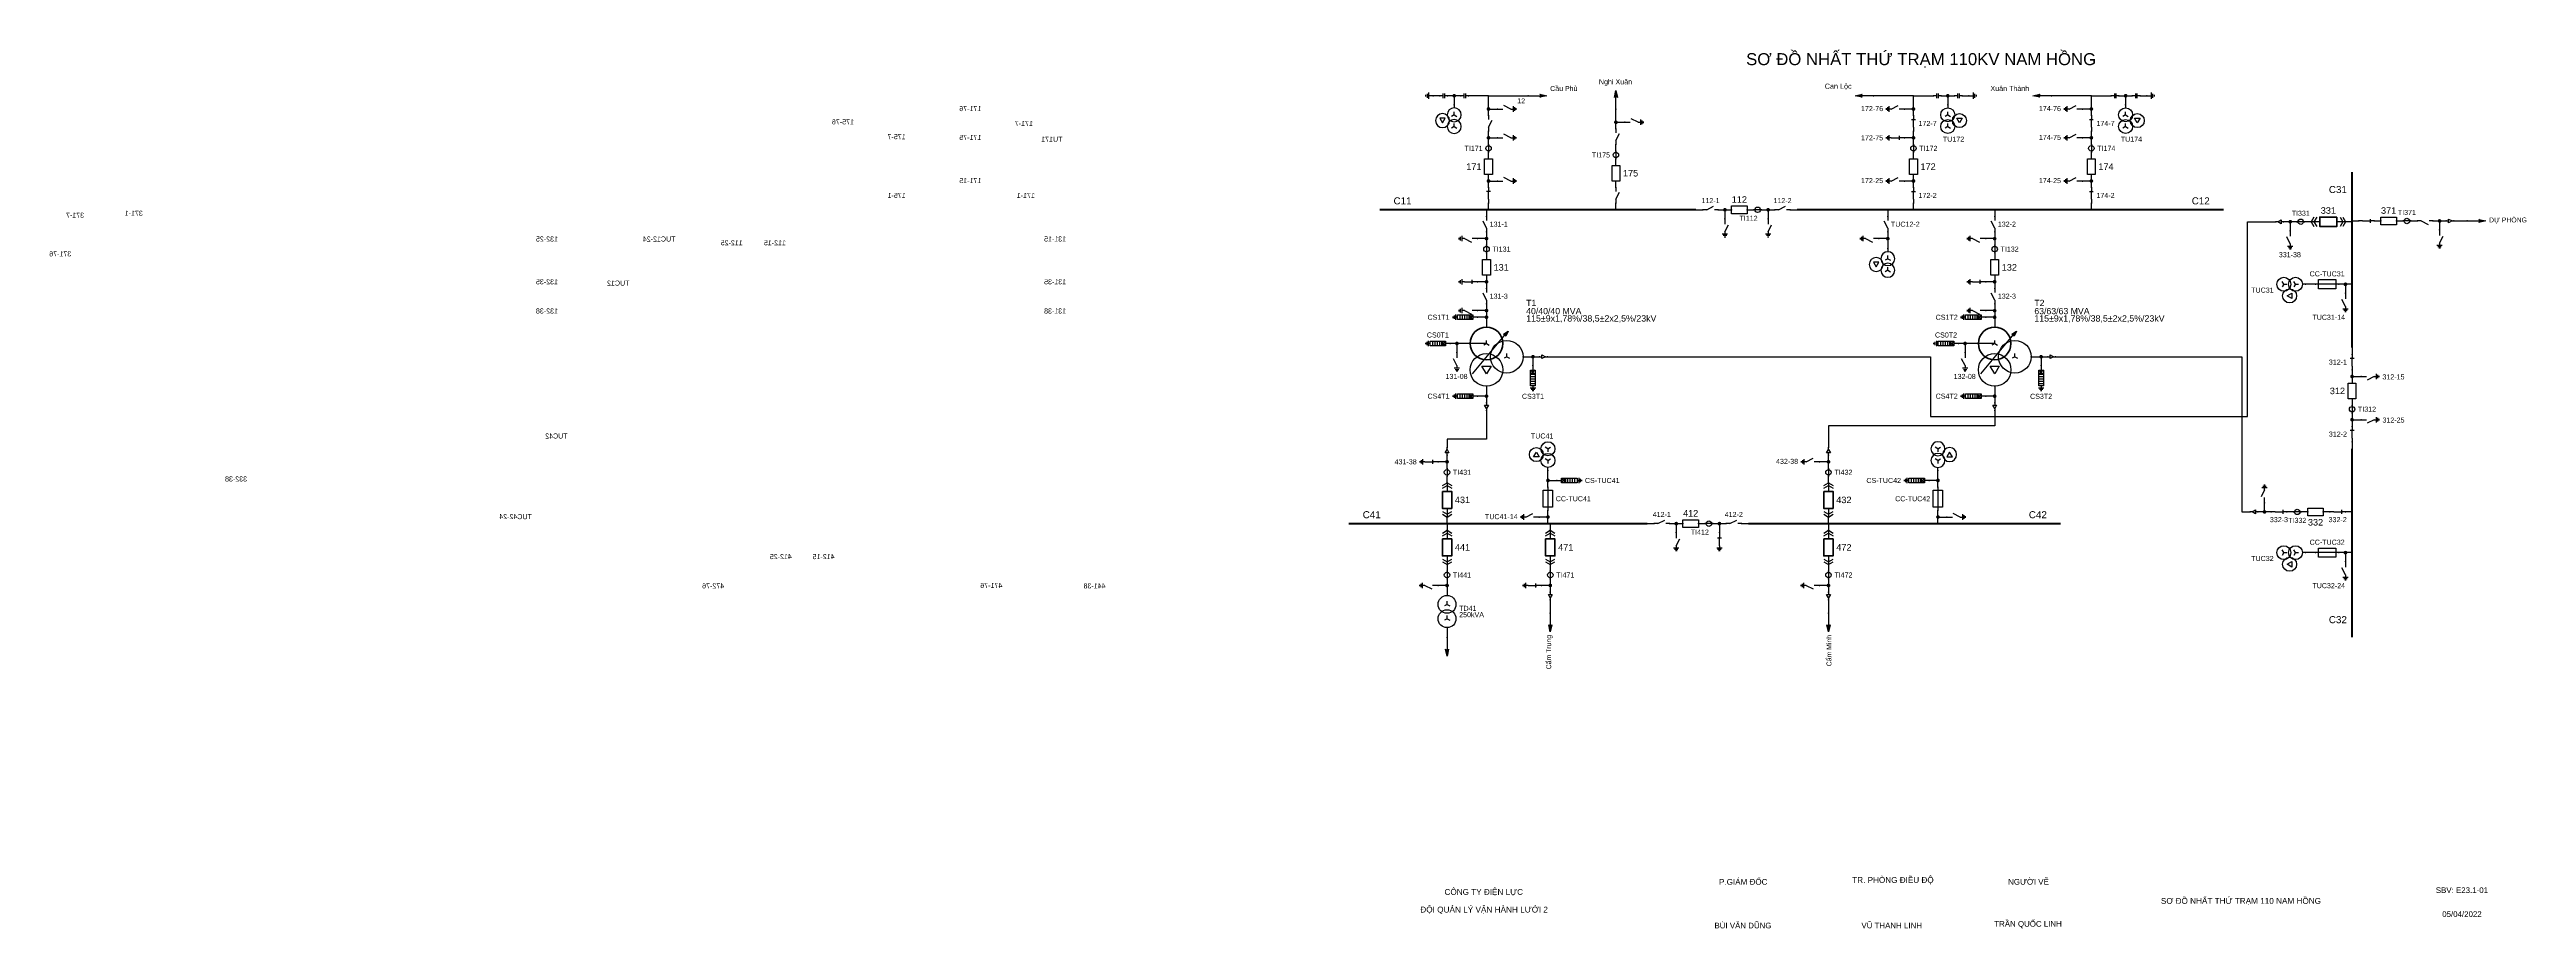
# Model space of a CAD drawing. Header units: millimetres. Extents: x -386 to 411, y 7 to 290.
import ezdxf

# ---------------------------------------------------------------- set-up
doc = ezdxf.new("R2010")
doc.units = ezdxf.units.MM
for name, color, linetype, lineweight in [('BUSBAR_110KV', 1, 'Continuous', 50), ('BUSBAR_22KV', 5, 'Continuous', 50), ('BUSBAR_35KV', 30, 'Continuous', 50), ('GROUND', 3, 'Continuous', 25), ('HV_110KV', 1, 'Continuous', 25), ('MV_22KV', 5, 'Continuous', 25), ('MV_35KV', 30, 'Continuous', 25), ('SLD_OTHER', 7, 'Continuous', 25)]:
    doc.layers.add(name, color=color, linetype=linetype, lineweight=lineweight)
doc.layers.add('SYM_PORTS', color=8, linetype='Continuous', plot=False)
doc.layers.add('TEXT', color=7, linetype='Continuous')
doc.styles.add('SLD_TEXT', font='arial.ttf')

# ---------------------------------------------------------------- blocks, each defined once
blk = doc.blocks.new('SYM_DISCONNECTOR_CLOSED')
at = {"lineweight": 25}
for points in [[(-0.625, 1.25), (0.625, 1.25)], [(0, 2.5), (0, 1.25)], [(0, -1.25), (0, 1.5)], [(0, -1.25), (0, -2.5)]]:
    blk.add_lwpolyline(points, dxfattribs=at)
at = {"layer": 'SYM_PORTS'}
for p in [(0, 2.5), (0, -2.5)]:
    blk.add_point(p, dxfattribs=at)
blk.add_attdef('DEVICE_CODE', (1.625, -0.5), '', height=2)
blk = doc.blocks.new('SYM_EARTHING_SWITCH_OPEN')
at = {"lineweight": 25}
for points in [[(0, -1.25), (-1.125, 1)], [(0, 3), (0, 1.25)], [(-0.875, -2), (0.875, -2)], [(-0.5625, -2.4375), (0.5625, -2.4375)], [(-0.25, -2.875), (0.25, -2.875)], [(0, -1.25), (0, -2)]]:
    blk.add_lwpolyline(points, dxfattribs=at)
at = {"layer": 'SYM_PORTS'}
blk.add_point((0, 3), dxfattribs=at)
blk.add_attdef('DEVICE_CODE', (1.875, 0), '', height=2)
blk = doc.blocks.new('SYM_CIRCUIT_BREAKER')
at = {"lineweight": 25}
blk.add_lwpolyline([(-1.25, 2.5), (1.25, 2.5), (1.25, -2.5), (-1.25, -2.5)], close=True, dxfattribs=at)
at = {"layer": 'SYM_PORTS'}
for p in [(0, 2.5), (0, -2.5)]:
    blk.add_point(p, dxfattribs=at)
blk.add_attdef('DEVICE_CODE', (2.25, -0.5), '', height=2)
at = {"flags": 1}
blk.add_attdef('RATING', (2.25, -3.5), '', height=2, dxfattribs=at)
blk = doc.blocks.new('SYM_CURRENT_TRANSFORMER')
at = {"lineweight": 25}
blk.add_lwpolyline([(0, 1.25), (0, -1.25)], dxfattribs=at)
blk.add_circle((0, 0), 0.875, dxfattribs=at)
at = {"layer": 'SYM_PORTS'}
for p in [(0, 1.25), (0, -1.25)]:
    blk.add_point(p, dxfattribs=at)
blk.add_attdef('DEVICE_CODE', (1.875, -1.75), '', height=2)
at = {"flags": 1}
blk.add_attdef('RATIO', (1.875, -4.75), '', height=2, dxfattribs=at)
blk = doc.blocks.new('SYM_DISCONNECTOR_OPEN')
at = {"lineweight": 25}
for points in [[(0, -1.25), (-1.125, 1)], [(0, 2.5), (0, 1.25)], [(0, -1.25), (0, -2.5)]]:
    blk.add_lwpolyline(points, dxfattribs=at)
at = {"layer": 'SYM_PORTS'}
for p in [(0, 2.5), (0, -2.5)]:
    blk.add_point(p, dxfattribs=at)
blk.add_attdef('DEVICE_CODE', (1, -0.5), '', height=2)
blk = doc.blocks.new('SYM_COUPLING_CAPACITOR')
at = {"lineweight": 25}
for points in [[(-0.75, 0.25), (0.75, 0.25)], [(0, 1.25), (0, 0.25)], [(-0.75, -0.25), (0.75, -0.25)], [(0, -0.25), (0, -1.25)]]:
    blk.add_lwpolyline(points, dxfattribs=at)
at = {"layer": 'SYM_PORTS'}
for p in [(0, 1.25), (0, -1.25)]:
    blk.add_point(p, dxfattribs=at)
blk.add_attdef('DEVICE_CODE', (1.75, -1.75), '', height=2)
blk = doc.blocks.new('SYM_VOLTAGE_TRANSFORMER')
at = {"lineweight": 25}
for points in [[(0, 1.375), (-0.8625, 0.875)], [(0, 4.625), (0, 3.625)], [(0, 1.375), (0, 2.375)], [(0, 1.375), (0.8625, 0.875)], [(0, -2.375), (-0.8625, -2.875)], [(0, -2.375), (0, -1.375)], [(0, -2.375), (0.8625, -2.875)]]:
    blk.add_lwpolyline(points, dxfattribs=at)
blk.add_lwpolyline([(2.875, 0.25), (4.625, 0.25), (3.75, -1.25)], close=True, dxfattribs=at)
for centre in [(0, 1.375), (3.75, -0.5), (0, -2.375)]:
    blk.add_circle(centre, 2.25, dxfattribs=at)
at = {"layer": 'SYM_PORTS'}
blk.add_point((0, 4.625), dxfattribs=at)
blk.add_attdef('DEVICE_CODE', (7, 1.625), '', height=2)
at = {"flags": 1}
blk.add_attdef('RATIO', (7, -1.375), '', height=2, dxfattribs=at)
blk = doc.blocks.new('SYM_GROUND_SYMBOL')
at = {"lineweight": 25}
for points in [[(0, 1.25), (0, -0.25)], [(-1, -0.25), (1, -0.25)], [(-0.625, -0.75), (0.625, -0.75)], [(-0.25, -1.25), (0.25, -1.25)]]:
    blk.add_lwpolyline(points, dxfattribs=at)
at = {"layer": 'SYM_PORTS'}
blk.add_point((0, 1.25), dxfattribs=at)
blk = doc.blocks.new('SYM_LINE_FEEDER_ARROW')
blk.add_hatch(color=7).paths.add_polyline_path([(0, -3), (-0.5, -0.75), (0, -1.25), (0.5, -0.75)])
at = {"lineweight": 25}
blk.add_lwpolyline([(0, 3), (0, -1.25)], dxfattribs=at)
blk.add_lwpolyline([(0, -3), (-0.5, -0.75), (0, -1.25), (0.5, -0.75)], close=True, dxfattribs=at)
at = {"layer": 'SYM_PORTS'}
blk.add_point((0, 3), dxfattribs=at)
blk.add_attdef('LINE_NAME', (1.5, 0), '', height=2)
blk = doc.blocks.new('SYM_EARTHING_SWITCH_CLOSED')
at = {"lineweight": 25}
for points in [[(-0.625, 1.25), (0.625, 1.25)], [(0, 3), (0, 1.25)], [(0, -1.25), (0, 1.5)], [(-0.875, -2), (0.875, -2)], [(-0.5625, -2.4375), (0.5625, -2.4375)], [(-0.25, -2.875), (0.25, -2.875)], [(0, -1.25), (0, -2)]]:
    blk.add_lwpolyline(points, dxfattribs=at)
at = {"layer": 'SYM_PORTS'}
blk.add_point((0, 3), dxfattribs=at)
blk.add_attdef('DEVICE_CODE', (1.875, 0), '', height=2)
blk = doc.blocks.new('SYM_SURGE_ARRESTER')
at = {"lineweight": 25}
for points in [[(-0.75, 2.5), (0.75, 2.5), (0.75, 1.25), (-0.75, 1.25)], [(-0.75, 1.25), (0.75, 1.25), (0.75, -2.5), (-0.75, -2.5)]]:
    blk.add_lwpolyline(points, close=True, dxfattribs=at)
for points in [[(-0.75, 2.5), (0.75, 1.25)], [(0.75, 2.5), (-0.75, 1.25)], [(-0.75, 0.5), (0.75, 0.5)], [(0, 4), (0, 2.5)], [(-0.875, -3.125), (0.875, -3.125)], [(-0.75, -0.25), (0.75, -0.25)], [(-0.75, -1), (0.75, -1)], [(-0.75, -1.75), (0.75, -1.75)], [(-0.5625, -3.5625), (0.5625, -3.5625)], [(-0.25, -4), (0.25, -4)], [(0, -2.5), (0, -3.125)]]:
    blk.add_lwpolyline(points, dxfattribs=at)
at = {"layer": 'SYM_PORTS'}
blk.add_point((0, 4), dxfattribs=at)
blk.add_attdef('DEVICE_CODE', (1.875, 1), '', height=2)
blk = doc.blocks.new('SYM_TRANSFORMER_3W')
blk.add_hatch(color=7).paths.add_polyline_path([(3.75, 8.25), (3.0125, 6.575), (2.2375, 7.225)])
at = {"lineweight": 25}
for points in [[(3.75, 8.25), (3.0125, 6.575), (2.2375, 7.225)], [(-4.75, -3), (-1.75, -3), (-3.25, -5.5)]]:
    blk.add_lwpolyline(points, close=True, dxfattribs=at)
for points in [[(-3.25, 4.25), (-8.5, 4.25)], [(-7.75, -5.5), (3.0125, 7.35)], [(-3.25, 4.25), (-4.1125, 3.75)], [(-3.25, 4.25), (-3.25, 5.25)], [(-3.25, 4.25), (-2.3875, 3.75)], [(3.25, 0), (2.3875, -0.5)], [(3.25, 0), (3.25, 1)], [(3.25, 0), (4.1125, -0.5)]]:
    blk.add_lwpolyline(points, dxfattribs=at)
at = {"lineweight": 50}
blk.add_circle((-3.25, 4.25), 5.25, dxfattribs=at)
at = {"lineweight": 25}
for centre in [(-3.25, -4.25), (3.25, 0)]:
    blk.add_circle(centre, 5.25, dxfattribs=at)
at = {"layer": 'SYM_PORTS'}
for p in [(-3.25, 9.5), (-8.5, 4.25), (8.5, 0), (-3.25, -9.5)]:
    blk.add_point(p, dxfattribs=at)
blk.add_attdef('DEVICE_CODE', (9.5, 6.5), '', height=2)
at = {"flags": 1}
for tag, p in [('VOLTAGE_RATIO', (9.5, 0.5)), ('POWER', (9.5, 3.5))]:
    blk.add_attdef(tag, p, '', height=2, dxfattribs=at)
blk = doc.blocks.new('SYM_CABLE_TERMINATION')
at = {"lineweight": 25}
blk.add_lwpolyline([(-0.625, 0.5), (0.625, 0.5), (0, -0.625)], close=True, dxfattribs=at)
for points in [[(0, 1.25), (0, 0.5)], [(0, -0.625), (0, -1.25)]]:
    blk.add_lwpolyline(points, dxfattribs=at)
at = {"layer": 'SYM_PORTS'}
for p in [(0, 1.25), (0, -1.25)]:
    blk.add_point(p, dxfattribs=at)
blk = doc.blocks.new('SYM_DRAWOUT_BREAKER')
at = {"lineweight": 25}
for points in [[(-1.5, 4.625), (0, 5.5), (1.5, 4.625)], [(-1.5, 3.75), (0, 4.625), (1.5, 3.75)], [(0, 5.5), (0, 2.75)], [(-1.5, -3.75), (0, -4.625), (1.5, -3.75)], [(-1.5, -4.625), (0, -5.5), (1.5, -4.625)], [(0, -2.75), (0, -5.5)]]:
    blk.add_lwpolyline(points, dxfattribs=at)
at = {"lineweight": 35}
blk.add_lwpolyline([(-1.5, 2.75), (1.5, 2.75), (1.5, -2.75), (-1.5, -2.75)], close=True, dxfattribs=at)
at = {"layer": 'SYM_PORTS'}
for p in [(0, 5.5), (0, -5.5)]:
    blk.add_point(p, dxfattribs=at)
blk.add_attdef('DEVICE_CODE', (2.5, 2.5), '', height=2)
at = {"flags": 1}
blk.add_attdef('RATING', (2.5, -0.5), '', height=2, dxfattribs=at)
blk = doc.blocks.new('SYM_FUSE_DISCONNECTOR')
at = {"lineweight": 25}
blk.add_lwpolyline([(-1.5, 2.75), (1.5, 2.75), (1.5, -2.75), (-1.5, -2.75)], close=True, dxfattribs=at)
blk.add_lwpolyline([(0, 3.75), (0, -3.75)], dxfattribs=at)
at = {"layer": 'SYM_PORTS'}
for p in [(0, 3.75), (0, -3.75)]:
    blk.add_point(p, dxfattribs=at)
blk.add_attdef('DEVICE_CODE', (2.5, 0.75), '', height=2)
at = {"flags": 1}
blk.add_attdef('RATING', (2.5, -2.25), '', height=2, dxfattribs=at)
blk = doc.blocks.new('SYM_TRANSFORMER_2W')
at = {"lineweight": 25}
for points in [[(0, 2.3125), (-0.8625, 1.8125)], [(0, 2.3125), (0, 3.3125)], [(0, 2.3125), (0.8625, 1.8125)], [(0, -2.3125), (-0.8625, -2.8125)], [(0, -2.3125), (0, -1.3125)], [(0, -2.3125), (0.8625, -2.8125)]]:
    blk.add_lwpolyline(points, dxfattribs=at)
for centre in [(0, 2.3125), (0, -2.3125)]:
    blk.add_circle(centre, 2.875, dxfattribs=at)
at = {"layer": 'SYM_PORTS'}
for p in [(0, 5.1875), (0, -5.1875)]:
    blk.add_point(p, dxfattribs=at)
blk.add_attdef('DEVICE_CODE', (3.875, 2.1875), '', height=2)
at = {"flags": 1}
for tag, p in [('POWER', (3.875, -0.8125)), ('VOLTAGE_RATIO', (3.875, -3.8125))]:
    blk.add_attdef(tag, p, '', height=2, dxfattribs=at)

msp = doc.modelspace()

# ---------------------------------------------------------------- hatches: boundary and pattern name
at = {"layer": 'HV_110KV'}
h = msp.add_hatch(color=7, dxfattribs=at)
edge = h.paths.add_edge_path()
edge.add_arc((65.71, 275.2), 0.6, 0, 360)
h = msp.add_hatch(color=7, dxfattribs=at)
edge = h.paths.add_edge_path()
edge.add_arc((76.74, 270.94), 0.6, 0, 360)
h = msp.add_hatch(color=7, dxfattribs=at)
edge = h.paths.add_edge_path()
edge.add_arc((213.52, 270.94), 0.6, 0, 360)
h = msp.add_hatch(color=7, dxfattribs=at)
edge = h.paths.add_edge_path()
edge.add_arc((224.56, 275.2), 0.6, 0, 360)
h = msp.add_hatch(color=7, dxfattribs=at)
edge = h.paths.add_edge_path()
edge.add_arc((270.78, 270.94), 0.6, 0, 360)
h = msp.add_hatch(color=7, dxfattribs=at)
edge = h.paths.add_edge_path()
edge.add_arc((281.82, 275.2), 0.6, 0, 360)
h = msp.add_hatch(color=7, dxfattribs=at)
edge = h.paths.add_edge_path()
edge.add_arc((117.74, 266.67), 0.6, 0, 360)
h = msp.add_hatch(color=7, dxfattribs=at)
edge = h.paths.add_edge_path()
edge.add_arc((76.74, 261.67), 0.6, 0, 360)
h = msp.add_hatch(color=7, dxfattribs=at)
edge = h.paths.add_edge_path()
edge.add_arc((213.52, 261.67), 0.6, 0, 360)
h = msp.add_hatch(color=7, dxfattribs=at)
edge = h.paths.add_edge_path()
edge.add_arc((270.78, 261.67), 0.6, 0, 360)
h = msp.add_hatch(color=7, dxfattribs=at)
edge = h.paths.add_edge_path()
edge.add_arc((76.74, 247.77), 0.6, 0, 360)
h = msp.add_hatch(color=7, dxfattribs=at)
edge = h.paths.add_edge_path()
edge.add_arc((213.52, 247.77), 0.6, 0, 360)
h = msp.add_hatch(color=7, dxfattribs=at)
edge = h.paths.add_edge_path()
edge.add_arc((270.78, 247.77), 0.6, 0, 360)
h = msp.add_hatch(color=7, dxfattribs=at)
edge = h.paths.add_edge_path()
edge.add_arc((152.84, 238.5), 0.6, 0, 360)
h = msp.add_hatch(color=7, dxfattribs=at)
edge = h.paths.add_edge_path()
edge.add_arc((166.74, 238.5), 0.6, 0, 360)
h = msp.add_hatch(color=7, dxfattribs=at)
edge = h.paths.add_edge_path()
edge.add_arc((76.09, 229.23), 0.6, 0, 360)
h = msp.add_hatch(color=7, dxfattribs=at)
edge = h.paths.add_edge_path()
edge.add_arc((205.26, 229.23), 0.6, 0, 360)
h = msp.add_hatch(color=7, dxfattribs=at)
edge = h.paths.add_edge_path()
edge.add_arc((239.66, 229.23), 0.6, 0, 360)
h = msp.add_hatch(color=7, dxfattribs=at)
edge = h.paths.add_edge_path()
edge.add_arc((76.09, 215.33), 0.6, 0, 360)
h = msp.add_hatch(color=7, dxfattribs=at)
edge = h.paths.add_edge_path()
edge.add_arc((239.66, 215.33), 0.6, 0, 360)
h = msp.add_hatch(color=7, dxfattribs=at)
edge = h.paths.add_edge_path()
edge.add_arc((76.09, 206.06), 0.6, 0, 360)
h = msp.add_hatch(color=7, dxfattribs=at)
edge = h.paths.add_edge_path()
edge.add_arc((76.09, 203.93), 0.6, 0, 360)
h = msp.add_hatch(color=7, dxfattribs=at)
edge = h.paths.add_edge_path()
edge.add_arc((239.66, 206.06), 0.6, 0, 360)
h = msp.add_hatch(color=7, dxfattribs=at)
edge = h.paths.add_edge_path()
edge.add_arc((239.66, 203.93), 0.6, 0, 360)
h = msp.add_hatch(color=7, dxfattribs=at)
edge = h.paths.add_edge_path()
edge.add_arc((66.57, 195.47), 0.6, 0, 360)
h = msp.add_hatch(color=7, dxfattribs=at)
edge = h.paths.add_edge_path()
edge.add_arc((230.14, 195.47), 0.6, 0, 360)
at = {"layer": 'MV_22KV'}
h = msp.add_hatch(color=7, dxfattribs=at)
edge = h.paths.add_edge_path()
edge.add_arc((76.09, 178.52), 0.6, 0, 360)
h = msp.add_hatch(color=7, dxfattribs=at)
edge = h.paths.add_edge_path()
edge.add_arc((239.66, 178.52), 0.6, 0, 360)
h = msp.add_hatch(color=7, dxfattribs=at)
edge = h.paths.add_edge_path()
edge.add_arc((63.39, 157.4), 0.6, 0, 360)
h = msp.add_hatch(color=7, dxfattribs=at)
edge = h.paths.add_edge_path()
edge.add_arc((95.88, 151.4), 0.6, 0, 360)
h = msp.add_hatch(color=7, dxfattribs=at)
edge = h.paths.add_edge_path()
edge.add_arc((186.16, 157.4), 0.6, 0, 360)
h = msp.add_hatch(color=7, dxfattribs=at)
edge = h.paths.add_edge_path()
edge.add_arc((221.41, 151.4), 0.6, 0, 360)
h = msp.add_hatch(color=7, dxfattribs=at)
edge = h.paths.add_edge_path()
edge.add_arc((95.88, 139.63), 0.6, 0, 360)
h = msp.add_hatch(color=7, dxfattribs=at)
edge = h.paths.add_edge_path()
edge.add_arc((137.16, 137.5), 0.6, 0, 360)
h = msp.add_hatch(color=7, dxfattribs=at)
edge = h.paths.add_edge_path()
edge.add_arc((151.06, 137.5), 0.6, 0, 360)
h = msp.add_hatch(color=7, dxfattribs=at)
edge = h.paths.add_edge_path()
edge.add_arc((221.41, 139.63), 0.6, 0, 360)
h = msp.add_hatch(color=7, dxfattribs=at)
edge = h.paths.add_edge_path()
edge.add_arc((63.39, 117.6), 0.6, 0, 360)
h = msp.add_hatch(color=7, dxfattribs=at)
edge = h.paths.add_edge_path()
edge.add_arc((96.62, 117.6), 0.6, 0, 360)
h = msp.add_hatch(color=7, dxfattribs=at)
edge = h.paths.add_edge_path()
edge.add_arc((186.16, 117.6), 0.6, 0, 360)
at = {"layer": 'MV_35KV'}
h = msp.add_hatch(color=7, dxfattribs=at)
edge = h.paths.add_edge_path()
edge.add_arc((334.8, 234.66), 0.6, 0, 360)
h = msp.add_hatch(color=7, dxfattribs=at)
edge = h.paths.add_edge_path()
edge.add_arc((382.87, 234.91), 0.6, 0, 360)
h = msp.add_hatch(color=7, dxfattribs=at)
edge = h.paths.add_edge_path()
edge.add_arc((352.57, 214.53), 0.6, 0, 360)
h = msp.add_hatch(color=7, dxfattribs=at)
edge = h.paths.add_edge_path()
edge.add_arc((91.04, 191.22), 0.6, 0, 360)
h = msp.add_hatch(color=7, dxfattribs=at)
edge = h.paths.add_edge_path()
edge.add_arc((254.61, 191.22), 0.6, 0, 360)
h = msp.add_hatch(color=7, dxfattribs=at)
edge = h.paths.add_edge_path()
edge.add_arc((354.7, 184.84), 0.6, 0, 360)
h = msp.add_hatch(color=7, dxfattribs=at)
edge = h.paths.add_edge_path()
edge.add_arc((354.7, 170.94), 0.6, 0, 360)
h = msp.add_hatch(color=7, dxfattribs=at)
edge = h.paths.add_edge_path()
edge.add_arc((326.53, 141.27), 0.6, 0, 360)
h = msp.add_hatch(color=7, dxfattribs=at)
edge = h.paths.add_edge_path()
edge.add_arc((352.57, 128.16), 0.6, 0, 360)

# ---------------------------------------------------------------- linework, layer by layer
at = {"layer": 'BUSBAR_110KV', "const_width": 0.658}
for points in [[(41.68, 238.5), (143.57, 238.5)], [(176.01, 238.5), (313.37, 238.5)]]:
    msp.add_lwpolyline(points, dxfattribs=at)
at = {"layer": 'BUSBAR_22KV', "const_width": 0.658}
for points in [[(31.76, 137.5), (127.89, 137.5)], [(160.33, 137.5), (260.94, 137.5)]]:
    msp.add_lwpolyline(points, dxfattribs=at)
at = {"layer": 'BUSBAR_35KV', "const_width": 0.658}
for points in [[(354.7, 250.64), (354.7, 194.11)], [(354.7, 161.67), (354.7, 100.91)]]:
    msp.add_lwpolyline(points, dxfattribs=at)
at = {"layer": 'GROUND'}
for points in [[(61.07, 275.2), (58.94, 275.2)], [(229.19, 275.2), (231.32, 275.2)], [(286.45, 275.2), (288.59, 275.2)]]:
    msp.add_lwpolyline(points, dxfattribs=at)
at = {"layer": 'HV_110KV'}
for points in [[(65.71, 275.2), (63.57, 275.2)], [(67.84, 275.2), (65.71, 275.2)], [(65.71, 275.2), (65.71, 272.32)], [(76.74, 275.2), (70.34, 275.2)], [(76.74, 270.94), (76.74, 275.2)], [(76.74, 275.2), (89.55, 275.2)], [(213.52, 275.2), (200.71, 275.2)], [(213.52, 270.94), (213.52, 275.2)], [(213.52, 275.2), (219.92, 275.2)], [(222.42, 275.2), (224.56, 275.2)], [(224.56, 275.2), (224.56, 272.32)], [(224.56, 275.2), (226.69, 275.2)], [(270.78, 275.2), (257.98, 275.2)], [(270.78, 270.94), (270.78, 275.2)], [(270.78, 275.2), (277.18, 275.2)], [(279.68, 275.2), (281.82, 275.2)], [(281.82, 275.2), (281.82, 272.32)], [(281.82, 275.2), (283.95, 275.2)], [(76.74, 268.8), (76.74, 270.94)], [(76.74, 270.94), (79.62, 270.94)], [(76.74, 261.67), (76.74, 263.8)], [(117.74, 266.67), (117.74, 270.94)], [(117.74, 264.53), (117.74, 266.67)], [(117.74, 266.67), (120.62, 266.67)], [(213.52, 270.94), (210.64, 270.94)], [(213.52, 268.8), (213.52, 270.94)], [(213.52, 261.67), (213.52, 263.8)], [(270.78, 270.94), (267.9, 270.94)], [(270.78, 268.8), (270.78, 270.94)], [(270.78, 261.67), (270.78, 263.8)], [(76.74, 259.53), (76.74, 261.67)], [(76.74, 261.67), (79.62, 261.67)], [(76.74, 254.9), (76.74, 257.03)], [(117.74, 257.4), (117.74, 259.53)], [(213.52, 261.67), (210.64, 261.67)], [(213.52, 259.53), (213.52, 261.67)], [(213.52, 254.9), (213.52, 257.03)], [(270.78, 261.67), (267.9, 261.67)], [(270.78, 259.53), (270.78, 261.67)], [(270.78, 254.9), (270.78, 257.03)], [(76.74, 247.77), (76.74, 249.9)], [(76.74, 245.63), (76.74, 247.77)], [(76.74, 247.77), (79.62, 247.77)], [(117.74, 252.77), (117.74, 254.9)], [(117.74, 245.63), (117.74, 247.77)], [(213.52, 247.77), (210.64, 247.77)], [(213.52, 247.77), (213.52, 249.9)], [(213.52, 245.63), (213.52, 247.77)], [(270.78, 247.77), (267.9, 247.77)], [(270.78, 247.77), (270.78, 249.9)], [(270.78, 245.63), (270.78, 247.77)], [(76.74, 238.5), (76.74, 240.63)], [(117.74, 238.5), (117.74, 240.63)], [(213.52, 238.5), (213.52, 240.63)], [(270.78, 238.5), (270.78, 240.63)], [(76.09, 238.5), (76.09, 236.36)], [(76.09, 231.36), (76.09, 229.23)], [(143.57, 238.5), (145.71, 238.5)], [(150.71, 238.5), (152.84, 238.5)], [(152.84, 238.5), (152.84, 235.62)], [(152.84, 238.5), (154.98, 238.5)], [(159.98, 238.5), (162.11, 238.5)], [(164.61, 238.5), (166.74, 238.5)], [(166.74, 238.5), (166.74, 235.62)], [(166.74, 238.5), (168.88, 238.5)], [(173.88, 238.5), (176.01, 238.5)], [(205.26, 238.5), (205.26, 236.36)], [(205.26, 231.36), (205.26, 229.23)], [(239.66, 238.5), (239.66, 236.36)], [(239.66, 231.36), (239.66, 229.23)], [(76.09, 229.23), (73.21, 229.23)], [(76.09, 229.23), (76.09, 227.1)], [(76.09, 224.6), (76.09, 222.46)], [(205.26, 229.23), (202.38, 229.23)], [(205.26, 229.23), (205.26, 226.03)], [(239.66, 229.23), (236.78, 229.23)], [(239.66, 229.23), (239.66, 227.1)], [(239.66, 224.6), (239.66, 222.46)], [(76.09, 215.33), (73.21, 215.33)], [(76.09, 217.46), (76.09, 215.33)], [(76.09, 215.33), (76.09, 213.19)], [(239.66, 215.33), (236.78, 215.33)], [(239.66, 217.46), (239.66, 215.33)], [(239.66, 215.33), (239.66, 213.19)], [(76.09, 208.19), (76.09, 206.06)], [(239.66, 208.19), (239.66, 206.06)], [(76.09, 206.06), (73.21, 206.06)], [(76.09, 203.93), (73.21, 203.93)], [(76.09, 206.06), (76.09, 203.93)], [(76.09, 203.93), (76.09, 200.72)], [(239.66, 206.06), (236.78, 206.06)], [(239.66, 203.93), (236.78, 203.93)], [(239.66, 206.06), (239.66, 203.93)], [(239.66, 203.93), (239.66, 200.72)], [(66.57, 195.47), (64.44, 195.47)], [(70.84, 195.47), (66.57, 195.47)], [(66.57, 195.47), (66.57, 192.59)], [(230.14, 195.47), (228.01, 195.47)], [(234.41, 195.47), (230.14, 195.47)], [(230.14, 195.47), (230.14, 192.59)]]:
    msp.add_lwpolyline(points, dxfattribs=at)
at = {"layer": 'MV_22KV'}
for points in [[(76.09, 178.52), (73.21, 178.52)], [(76.09, 181.72), (76.09, 178.52)], [(76.09, 178.52), (76.09, 176.39)], [(239.66, 178.52), (236.78, 178.52)], [(239.66, 181.72), (239.66, 178.52)], [(239.66, 178.52), (239.66, 176.39)], [(76.09, 173.89), (76.09, 171.19), (76.09, 164.73), (63.39, 164.73), (63.39, 162.03)], [(239.66, 173.89), (239.66, 171.19), (239.66, 169.03), (186.16, 169.03), (186.16, 164.73), (186.16, 162.03)], [(63.39, 157.4), (63.39, 159.53)], [(186.16, 157.4), (186.16, 159.53)], [(63.39, 157.4), (60.51, 157.4)], [(63.39, 155.27), (63.39, 157.4)], [(63.39, 150.63), (63.39, 152.77)], [(95.88, 151.4), (95.88, 154.6)], [(186.16, 157.4), (183.28, 157.4)], [(186.16, 155.27), (186.16, 157.4)], [(186.16, 150.63), (186.16, 152.77)], [(221.41, 151.4), (221.41, 154.6)], [(95.88, 149.27), (95.88, 151.4)], [(95.88, 151.4), (98.76, 151.4)], [(221.41, 151.4), (218.53, 151.4)], [(221.41, 149.27), (221.41, 151.4)], [(63.39, 137.5), (63.39, 139.63)], [(63.39, 137.5), (63.39, 135.36)], [(95.88, 139.63), (93, 139.63)], [(95.88, 139.63), (95.88, 141.77)], [(95.88, 137.5), (95.88, 139.63)], [(96.62, 137.5), (96.62, 135.36)], [(127.89, 137.5), (130.02, 137.5)], [(135.02, 137.5), (137.16, 137.5)], [(137.16, 137.5), (137.16, 134.62)], [(137.16, 137.5), (139.29, 137.5)], [(144.29, 137.5), (146.43, 137.5)], [(148.93, 137.5), (151.06, 137.5)], [(151.06, 137.5), (151.06, 134.62)], [(151.06, 137.5), (153.19, 137.5)], [(158.19, 137.5), (160.33, 137.5)], [(186.16, 137.5), (186.16, 139.63)], [(186.16, 137.5), (186.16, 135.36)], [(221.41, 139.63), (221.41, 141.77)], [(221.41, 137.5), (221.41, 139.63)], [(221.41, 139.63), (224.29, 139.63)], [(63.39, 124.36), (63.39, 122.23)], [(63.39, 119.73), (63.39, 117.6)], [(96.62, 124.36), (96.62, 122.23)], [(96.62, 119.73), (96.62, 117.6)], [(186.16, 124.36), (186.16, 122.23)], [(186.16, 119.73), (186.16, 117.6)], [(63.39, 117.6), (60.51, 117.6)], [(63.39, 117.6), (63.39, 114.39)], [(96.62, 117.6), (93.74, 117.6)], [(96.62, 117.6), (96.62, 115.46)], [(96.62, 112.96), (96.62, 108.69)], [(186.16, 117.6), (183.28, 117.6)], [(186.16, 117.6), (186.16, 115.46)], [(186.16, 112.96), (186.16, 108.69)]]:
    msp.add_lwpolyline(points, dxfattribs=at)
at = {"layer": 'MV_35KV'}
for points in [[(95.68, 191.22), (98.38, 191.22), (219, 191.22), (219, 172.03), (321, 172.03), (321, 234.66), (327.47, 234.66), (330.17, 234.66)], [(334.8, 234.66), (332.67, 234.66)], [(336.93, 234.66), (334.8, 234.66)], [(334.8, 234.66), (334.8, 231.78)], [(341.57, 234.66), (339.43, 234.66)], [(354.7, 234.66), (352.57, 234.66)], [(354.7, 234.91), (356.84, 234.91)], [(361.84, 234.91), (363.97, 234.91)], [(368.97, 234.91), (371.1, 234.91)], [(373.6, 234.91), (375.74, 234.91)], [(380.74, 234.91), (382.87, 234.91)], [(382.87, 234.91), (382.87, 232.03)], [(382.87, 234.91), (385.01, 234.91)], [(387.51, 234.91), (391.77, 234.91)], [(342.93, 214.53), (339.73, 214.53)], [(352.57, 214.53), (350.43, 214.53)], [(354.7, 214.53), (352.57, 214.53)], [(352.57, 214.53), (352.57, 211.65)], [(354.7, 194.11), (354.7, 191.98)], [(87.84, 191.22), (91.04, 191.22)], [(91.04, 191.22), (91.04, 188.34)], [(91.04, 191.22), (93.18, 191.22)], [(251.41, 191.22), (254.61, 191.22)], [(254.61, 191.22), (254.61, 188.34)], [(254.61, 191.22), (256.74, 191.22)], [(259.24, 191.22), (261.94, 191.22), (319.2, 191.22), (319.2, 141.27), (321.9, 141.27)], [(354.7, 186.98), (354.7, 184.84)], [(354.7, 184.84), (357.58, 184.84)], [(354.7, 184.84), (354.7, 182.71)], [(354.7, 177.71), (354.7, 175.57)], [(354.7, 173.07), (354.7, 170.94)], [(354.7, 170.94), (357.58, 170.94)], [(354.7, 170.94), (354.7, 168.8)], [(354.7, 163.8), (354.7, 161.67)], [(326.53, 141.27), (326.53, 144.15)], [(326.53, 141.27), (324.4, 141.27)], [(328.67, 141.27), (326.53, 141.27)], [(335.8, 141.27), (333.67, 141.27)], [(340.43, 141.27), (338.3, 141.27)], [(347.57, 141.27), (345.43, 141.27)], [(354.7, 141.27), (352.57, 141.27)], [(342.93, 128.16), (339.73, 128.16)], [(352.57, 128.16), (350.43, 128.16)], [(354.7, 128.16), (352.57, 128.16)], [(352.57, 128.16), (352.57, 125.28)]]:
    msp.add_lwpolyline(points, dxfattribs=at)
at = {"layer": 'SLD_OTHER'}
msp.add_lwpolyline([(63.39, 104.02), (63.39, 100.82)], dxfattribs=at)

# ---------------------------------------------------------------- block references
at = {"layer": 'GROUND'}
for name, p, rotation in [('SYM_GROUND_SYMBOL', (57.69, 275.2), 270), ('SYM_COUPLING_CAPACITOR', (227.94, 275.2), 270), ('SYM_GROUND_SYMBOL', (232.57, 275.2), 90), ('SYM_COUPLING_CAPACITOR', (285.2, 275.2), 270), ('SYM_GROUND_SYMBOL', (289.84, 275.2), 90)]:
    msp.add_blockref(name, p, dxfattribs=dict(at, rotation=rotation))
at = {"layer": 'HV_110KV'}
ref = msp.add_blockref('SYM_EARTHING_SWITCH_OPEN', (82.62, 270.94), dxfattribs=dict(at, xscale=-1, rotation=90))
ref.add_attrib('DEVICE_CODE', '171-76', (86.52, 270.26), dxfattribs={"layer": 'TEXT', "extrusion": (0, 0, -1), "height": 1.632, "style": 'SLD_TEXT'})
ref = msp.add_blockref('SYM_VOLTAGE_TRANSFORMER', (65.71, 267.7), dxfattribs=dict(at, xscale=-1))
ref.add_attrib('DEVICE_CODE', 'TU171', (60.41, 260.42), dxfattribs={"layer": 'TEXT', "extrusion": (0, 0, -1), "height": 1.632, "style": 'SLD_TEXT'})
for name, p, rotation in [('SYM_COUPLING_CAPACITOR', (62.32, 275.2), 270), ('SYM_COUPLING_CAPACITOR', (69.09, 275.2), 270), ('SYM_LINE_FEEDER_ARROW', (92.55, 275.2), 90), ('SYM_LINE_FEEDER_ARROW', (117.74, 273.94), 180), ('SYM_LINE_FEEDER_ARROW', (197.71, 275.2), 270), ('SYM_COUPLING_CAPACITOR', (221.17, 275.2), 270), ('SYM_LINE_FEEDER_ARROW', (254.98, 275.2), 270), ('SYM_COUPLING_CAPACITOR', (278.43, 275.2), 270)]:
    msp.add_blockref(name, p, dxfattribs=dict(at, rotation=rotation))
ref = msp.add_blockref('SYM_EARTHING_SWITCH_OPEN', (207.64, 270.94), dxfattribs=dict(at, rotation=270))
ref.add_attrib('DEVICE_CODE', '172-76', (196.65, 270.26), dxfattribs={"layer": 'TEXT', "height": 1.632, "style": 'SLD_TEXT'})
ref = msp.add_blockref('SYM_VOLTAGE_TRANSFORMER', (224.56, 267.7), dxfattribs=at)
ref.add_attrib('DEVICE_CODE', 'TU172', (223.01, 260.42), dxfattribs={"layer": 'TEXT', "height": 1.632, "style": 'SLD_TEXT'})
ref = msp.add_blockref('SYM_EARTHING_SWITCH_OPEN', (264.9, 270.94), dxfattribs=dict(at, rotation=270))
ref.add_attrib('DEVICE_CODE', '174-76', (253.91, 270.26), dxfattribs={"layer": 'TEXT', "height": 1.632, "style": 'SLD_TEXT'})
ref = msp.add_blockref('SYM_VOLTAGE_TRANSFORMER', (281.82, 267.7), dxfattribs=at)
ref.add_attrib('DEVICE_CODE', 'TU174', (280.27, 260.42), dxfattribs={"layer": 'TEXT', "height": 1.632, "style": 'SLD_TEXT'})
ref = msp.add_blockref('SYM_EARTHING_SWITCH_OPEN', (123.62, 266.67), dxfattribs=dict(at, xscale=-1, rotation=90))
ref.add_attrib('DEVICE_CODE', '175-76', (127.51, 265.99), dxfattribs={"layer": 'TEXT', "extrusion": (0, 0, -1), "height": 1.632, "style": 'SLD_TEXT'})
ref = msp.add_blockref('SYM_DISCONNECTOR_OPEN', (117.74, 262.03), dxfattribs=dict(at, xscale=-1))
ref.add_attrib('DEVICE_CODE', '175-7', (110.89, 261.23), dxfattribs={"layer": 'TEXT', "extrusion": (0, 0, -1), "height": 1.632, "style": 'SLD_TEXT'})
ref = msp.add_blockref('SYM_DISCONNECTOR_OPEN', (76.74, 266.3), dxfattribs=dict(at, xscale=-1))
ref.add_attrib('DEVICE_CODE', '171-7', (69.9, 265.48), dxfattribs={"layer": 'TEXT', "extrusion": (0, 0, -1), "height": 1.632, "style": 'SLD_TEXT'})
ref = msp.add_blockref('SYM_DISCONNECTOR_CLOSED', (213.52, 266.3), dxfattribs=at)
ref.add_attrib('DEVICE_CODE', '172-7', (215.16, 265.48), dxfattribs={"layer": 'TEXT', "height": 1.632, "style": 'SLD_TEXT'})
ref = msp.add_blockref('SYM_DISCONNECTOR_CLOSED', (270.78, 266.3), dxfattribs=at)
ref.add_attrib('DEVICE_CODE', '174-7', (272.43, 265.48), dxfattribs={"layer": 'TEXT', "height": 1.632, "style": 'SLD_TEXT'})
ref = msp.add_blockref('SYM_EARTHING_SWITCH_OPEN', (82.62, 261.67), dxfattribs=dict(at, xscale=-1, rotation=90))
ref.add_attrib('DEVICE_CODE', '171-75', (86.52, 260.99), dxfattribs={"layer": 'TEXT', "extrusion": (0, 0, -1), "height": 1.632, "style": 'SLD_TEXT'})
ref = msp.add_blockref('SYM_CURRENT_TRANSFORMER', (76.74, 258.28), dxfattribs=at)
ref.add_attrib('DEVICE_CODE', 'TI171', (69.02, 257.46), dxfattribs={"layer": 'TEXT', "height": 1.632, "style": 'SLD_TEXT'})
ref = msp.add_blockref('SYM_CURRENT_TRANSFORMER', (117.74, 256.15), dxfattribs=at)
ref.add_attrib('DEVICE_CODE', 'TI175', (110.02, 255.34), dxfattribs={"layer": 'TEXT', "height": 1.632, "style": 'SLD_TEXT'})
ref = msp.add_blockref('SYM_EARTHING_SWITCH_CLOSED', (207.64, 261.67), dxfattribs=dict(at, rotation=270))
ref.add_attrib('DEVICE_CODE', '172-75', (196.65, 260.86), dxfattribs={"layer": 'TEXT', "height": 1.632, "style": 'SLD_TEXT'})
ref = msp.add_blockref('SYM_CURRENT_TRANSFORMER', (213.52, 258.28), dxfattribs=at)
ref.add_attrib('DEVICE_CODE', 'TI172', (215.41, 257.46), dxfattribs={"layer": 'TEXT', "height": 1.632, "style": 'SLD_TEXT'})
ref = msp.add_blockref('SYM_EARTHING_SWITCH_OPEN', (264.9, 261.67), dxfattribs=dict(at, rotation=270))
ref.add_attrib('DEVICE_CODE', '174-75', (253.91, 260.99), dxfattribs={"layer": 'TEXT', "height": 1.632, "style": 'SLD_TEXT'})
ref = msp.add_blockref('SYM_CURRENT_TRANSFORMER', (270.78, 258.28), dxfattribs=at)
ref.add_attrib('DEVICE_CODE', 'TI174', (272.68, 257.46), dxfattribs={"layer": 'TEXT', "height": 1.632, "style": 'SLD_TEXT'})
ref = msp.add_blockref('SYM_EARTHING_SWITCH_OPEN', (82.62, 247.77), dxfattribs=dict(at, xscale=-1, rotation=90))
ref.add_attrib('DEVICE_CODE', '171-15', (86.52, 247.09), dxfattribs={"layer": 'TEXT', "extrusion": (0, 0, -1), "height": 1.632, "style": 'SLD_TEXT'})
ref = msp.add_blockref('SYM_CIRCUIT_BREAKER', (76.74, 252.4), dxfattribs=at)
ref.add_attrib('DEVICE_CODE', '171', (69.58, 251.35), dxfattribs={"layer": 'TEXT', "height": 2.101, "style": 'SLD_TEXT'})
ref = msp.add_blockref('SYM_CIRCUIT_BREAKER', (117.74, 250.27), dxfattribs=at)
ref.add_attrib('DEVICE_CODE', '175', (120.01, 249.23), dxfattribs={"layer": 'TEXT', "height": 2.102, "style": 'SLD_TEXT'})
ref = msp.add_blockref('SYM_EARTHING_SWITCH_OPEN', (207.64, 247.77), dxfattribs=dict(at, rotation=270))
ref.add_attrib('DEVICE_CODE', '172-25', (196.65, 247.09), dxfattribs={"layer": 'TEXT', "height": 1.632, "style": 'SLD_TEXT'})
ref = msp.add_blockref('SYM_CIRCUIT_BREAKER', (213.52, 252.4), dxfattribs=at)
ref.add_attrib('DEVICE_CODE', '172', (215.79, 251.35), dxfattribs={"layer": 'TEXT', "height": 2.101, "style": 'SLD_TEXT'})
ref = msp.add_blockref('SYM_EARTHING_SWITCH_OPEN', (264.9, 247.77), dxfattribs=dict(at, rotation=270))
ref.add_attrib('DEVICE_CODE', '174-25', (253.91, 247.09), dxfattribs={"layer": 'TEXT', "height": 1.632, "style": 'SLD_TEXT'})
ref = msp.add_blockref('SYM_CIRCUIT_BREAKER', (270.78, 252.4), dxfattribs=at)
ref.add_attrib('DEVICE_CODE', '174', (273.05, 251.35), dxfattribs={"layer": 'TEXT', "height": 2.101, "style": 'SLD_TEXT'})
ref = msp.add_blockref('SYM_DISCONNECTOR_OPEN', (117.74, 243.13), dxfattribs=dict(at, xscale=-1))
ref.add_attrib('DEVICE_CODE', '175-1', (110.89, 242.33), dxfattribs={"layer": 'TEXT', "extrusion": (0, 0, -1), "height": 1.632, "style": 'SLD_TEXT'})
ref = msp.add_blockref('SYM_DISCONNECTOR_CLOSED', (76.74, 243.13), dxfattribs=dict(at, xscale=-1))
ref.add_attrib('DEVICE_CODE', '171-1', (69.27, 242.31), dxfattribs={"layer": 'TEXT', "extrusion": (0, 0, -1), "height": 1.632, "style": 'SLD_TEXT'})
ref = msp.add_blockref('SYM_DISCONNECTOR_OPEN', (148.21, 238.5), dxfattribs=dict(at, rotation=270))
ref.add_attrib('DEVICE_CODE', '112-1', (145.29, 240.64), dxfattribs={"layer": 'TEXT', "height": 1.632, "style": 'SLD_TEXT'})
ref = msp.add_blockref('SYM_CIRCUIT_BREAKER', (157.48, 238.5), dxfattribs=dict(at, rotation=270))
ref.add_attrib('DEVICE_CODE', '112', (155.03, 240.77), dxfattribs={"layer": 'TEXT', "height": 2.101, "style": 'SLD_TEXT'})
ref = msp.add_blockref('SYM_CURRENT_TRANSFORMER', (163.36, 238.5), dxfattribs=dict(at, rotation=270))
ref.add_attrib('DEVICE_CODE', 'TI112', (157.53, 234.96), dxfattribs={"layer": 'TEXT', "height": 1.632, "style": 'SLD_TEXT'})
ref = msp.add_blockref('SYM_DISCONNECTOR_OPEN', (171.38, 238.5), dxfattribs=dict(at, rotation=270))
ref.add_attrib('DEVICE_CODE', '112-2', (168.46, 240.64), dxfattribs={"layer": 'TEXT', "height": 1.632, "style": 'SLD_TEXT'})
ref = msp.add_blockref('SYM_DISCONNECTOR_CLOSED', (213.52, 243.13), dxfattribs=at)
ref.add_attrib('DEVICE_CODE', '172-2', (215.16, 242.31), dxfattribs={"layer": 'TEXT', "height": 1.632, "style": 'SLD_TEXT'})
ref = msp.add_blockref('SYM_DISCONNECTOR_CLOSED', (270.78, 243.13), dxfattribs=at)
ref.add_attrib('DEVICE_CODE', '174-2', (272.43, 242.31), dxfattribs={"layer": 'TEXT', "height": 1.632, "style": 'SLD_TEXT'})
ref = msp.add_blockref('SYM_EARTHING_SWITCH_OPEN', (166.74, 232.62), dxfattribs=dict(at, xscale=-1))
ref.add_attrib('DEVICE_CODE', '112-25', (163.32, 227.08), dxfattribs={"layer": 'TEXT', "extrusion": (0, 0, -1), "height": 1.632, "style": 'SLD_TEXT'})
ref = msp.add_blockref('SYM_EARTHING_SWITCH_OPEN', (152.84, 232.62), dxfattribs=dict(at, xscale=-1))
ref.add_attrib('DEVICE_CODE', '112-15', (149.42, 227.08), dxfattribs={"layer": 'TEXT', "extrusion": (0, 0, -1), "height": 1.632, "style": 'SLD_TEXT'})
ref = msp.add_blockref('SYM_DISCONNECTOR_OPEN', (76.09, 233.86), dxfattribs=at)
ref.add_attrib('DEVICE_CODE', '131-1', (77.11, 233.06), dxfattribs={"layer": 'TEXT', "height": 1.632, "style": 'SLD_TEXT'})
ref = msp.add_blockref('SYM_DISCONNECTOR_OPEN', (205.26, 233.86), dxfattribs=at)
ref.add_attrib('DEVICE_CODE', 'TUC12-2', (206.28, 233.05), dxfattribs={"layer": 'TEXT', "height": 1.632, "style": 'SLD_TEXT'})
ref = msp.add_blockref('SYM_DISCONNECTOR_OPEN', (239.66, 233.86), dxfattribs=at)
ref.add_attrib('DEVICE_CODE', '132-2', (240.68, 233.06), dxfattribs={"layer": 'TEXT', "height": 1.632, "style": 'SLD_TEXT'})
ref = msp.add_blockref('SYM_EARTHING_SWITCH_OPEN', (233.78, 229.23), dxfattribs=dict(at, xscale=-1, rotation=270))
ref.add_attrib('DEVICE_CODE', '132-25', (222.79, 228.3), dxfattribs={"layer": 'TEXT', "extrusion": (0, 0, -1), "height": 1.632, "style": 'SLD_TEXT'})
ref = msp.add_blockref('SYM_VOLTAGE_TRANSFORMER', (205.26, 221.4), dxfattribs=dict(at, xscale=-1))
ref.add_attrib('DEVICE_CODE', 'TUC12', (199.78, 214.1), dxfattribs={"layer": 'TEXT', "extrusion": (0, 0, -1), "height": 1.632, "style": 'SLD_TEXT'})
ref = msp.add_blockref('SYM_EARTHING_SWITCH_OPEN', (199.38, 229.23), dxfattribs=dict(at, xscale=-1, rotation=270))
ref.add_attrib('DEVICE_CODE', 'TUC12-24', (184.97, 228.29), dxfattribs={"layer": 'TEXT', "extrusion": (0, 0, -1), "height": 1.632, "style": 'SLD_TEXT'})
ref = msp.add_blockref('SYM_EARTHING_SWITCH_OPEN', (70.21, 229.23), dxfattribs=dict(at, xscale=-1, rotation=270))
ref.add_attrib('DEVICE_CODE', '131-15', (59.22, 228.3), dxfattribs={"layer": 'TEXT', "extrusion": (0, 0, -1), "height": 1.632, "style": 'SLD_TEXT'})
ref = msp.add_blockref('SYM_CURRENT_TRANSFORMER', (76.09, 225.85), dxfattribs=at)
ref.add_attrib('DEVICE_CODE', 'TI131', (77.99, 225.04), dxfattribs={"layer": 'TEXT', "height": 1.632, "style": 'SLD_TEXT'})
ref = msp.add_blockref('SYM_CURRENT_TRANSFORMER', (239.66, 225.85), dxfattribs=at)
ref.add_attrib('DEVICE_CODE', 'TI132', (241.55, 225.04), dxfattribs={"layer": 'TEXT', "height": 1.632, "style": 'SLD_TEXT'})
ref = msp.add_blockref('SYM_EARTHING_SWITCH_CLOSED', (233.78, 215.33), dxfattribs=dict(at, xscale=-1, rotation=270))
ref.add_attrib('DEVICE_CODE', '132-35', (222.79, 214.52), dxfattribs={"layer": 'TEXT', "extrusion": (0, 0, -1), "height": 1.632, "style": 'SLD_TEXT'})
ref = msp.add_blockref('SYM_EARTHING_SWITCH_CLOSED', (70.21, 215.33), dxfattribs=dict(at, xscale=-1, rotation=270))
ref.add_attrib('DEVICE_CODE', '131-35', (59.22, 214.52), dxfattribs={"layer": 'TEXT', "extrusion": (0, 0, -1), "height": 1.632, "style": 'SLD_TEXT'})
ref = msp.add_blockref('SYM_CIRCUIT_BREAKER', (76.09, 219.96), dxfattribs=at)
ref.add_attrib('DEVICE_CODE', '131', (78.36, 218.92), dxfattribs={"layer": 'TEXT', "height": 2.102, "style": 'SLD_TEXT'})
ref = msp.add_blockref('SYM_CIRCUIT_BREAKER', (239.66, 219.96), dxfattribs=at)
ref.add_attrib('DEVICE_CODE', '132', (241.93, 218.92), dxfattribs={"layer": 'TEXT', "height": 2.102, "style": 'SLD_TEXT'})
ref = msp.add_blockref('SYM_TRANSFORMER_3W', (79.34, 191.22), dxfattribs=at)
ref.add_attrib('DEVICE_CODE', 'T1', (88.86, 207.53), dxfattribs={"layer": 'TEXT', "height": 2, "style": 'SLD_TEXT'})
ref = msp.add_blockref('SYM_DISCONNECTOR_OPEN', (76.09, 210.69), dxfattribs=at)
ref.add_attrib('DEVICE_CODE', '131-3', (77.11, 209.89), dxfattribs={"layer": 'TEXT', "height": 1.632, "style": 'SLD_TEXT'})
ref = msp.add_blockref('SYM_TRANSFORMER_3W', (242.91, 191.22), dxfattribs=at)
ref.add_attrib('DEVICE_CODE', 'T2', (252.43, 207.53), dxfattribs={"layer": 'TEXT', "height": 2, "style": 'SLD_TEXT'})
ref = msp.add_blockref('SYM_DISCONNECTOR_OPEN', (239.66, 210.69), dxfattribs=at)
ref.add_attrib('DEVICE_CODE', '132-3', (240.68, 209.89), dxfattribs={"layer": 'TEXT', "height": 1.632, "style": 'SLD_TEXT'})
ref = msp.add_blockref('SYM_EARTHING_SWITCH_OPEN', (233.78, 206.06), dxfattribs=dict(at, xscale=-1, rotation=270))
ref.add_attrib('DEVICE_CODE', '132-38', (222.79, 205.13), dxfattribs={"layer": 'TEXT', "extrusion": (0, 0, -1), "height": 1.632, "style": 'SLD_TEXT'})
ref = msp.add_blockref('SYM_EARTHING_SWITCH_OPEN', (70.21, 206.06), dxfattribs=dict(at, xscale=-1, rotation=270))
ref.add_attrib('DEVICE_CODE', '131-38', (59.22, 205.13), dxfattribs={"layer": 'TEXT', "extrusion": (0, 0, -1), "height": 1.632, "style": 'SLD_TEXT'})
ref = msp.add_blockref('SYM_SURGE_ARRESTER', (69.21, 203.93), dxfattribs=dict(at, rotation=270))
ref.add_attrib('DEVICE_CODE', 'CS1T1', (57.1, 203.11), dxfattribs={"layer": 'TEXT', "height": 1.632, "style": 'SLD_TEXT'})
ref = msp.add_blockref('SYM_SURGE_ARRESTER', (232.78, 203.93), dxfattribs=dict(at, rotation=270))
ref.add_attrib('DEVICE_CODE', 'CS1T2', (220.67, 203.11), dxfattribs={"layer": 'TEXT', "height": 1.632, "style": 'SLD_TEXT'})
ref = msp.add_blockref('SYM_SURGE_ARRESTER', (60.44, 195.47), dxfattribs=dict(at, rotation=270))
ref.add_attrib('DEVICE_CODE', 'CS0T1', (56.89, 197.4), dxfattribs={"layer": 'TEXT', "height": 1.632, "style": 'SLD_TEXT'})
ref = msp.add_blockref('SYM_EARTHING_SWITCH_OPEN', (66.57, 189.59), dxfattribs=at)
ref.add_attrib('DEVICE_CODE', '131-08', (62.9, 184.06), dxfattribs={"layer": 'TEXT', "height": 1.632, "style": 'SLD_TEXT'})
ref = msp.add_blockref('SYM_SURGE_ARRESTER', (224.01, 195.47), dxfattribs=dict(at, rotation=270))
ref.add_attrib('DEVICE_CODE', 'CS0T2', (220.46, 197.4), dxfattribs={"layer": 'TEXT', "height": 1.632, "style": 'SLD_TEXT'})
ref = msp.add_blockref('SYM_EARTHING_SWITCH_OPEN', (230.14, 189.59), dxfattribs=at)
ref.add_attrib('DEVICE_CODE', '132-08', (226.47, 184.06), dxfattribs={"layer": 'TEXT', "height": 1.632, "style": 'SLD_TEXT'})
at = {"layer": 'MV_22KV'}
ref = msp.add_blockref('SYM_SURGE_ARRESTER', (69.21, 178.52), dxfattribs=dict(at, rotation=270))
ref.add_attrib('DEVICE_CODE', 'CS4T1', (57.1, 177.71), dxfattribs={"layer": 'TEXT', "height": 1.632, "style": 'SLD_TEXT'})
for name, p in [('SYM_CABLE_TERMINATION', (76.09, 175.14)), ('SYM_CABLE_TERMINATION', (239.66, 175.14)), ('SYM_CABLE_TERMINATION', (96.62, 114.21)), ('SYM_CABLE_TERMINATION', (186.16, 114.21)), ('SYM_LINE_FEEDER_ARROW', (96.62, 105.69)), ('SYM_LINE_FEEDER_ARROW', (186.16, 105.69))]:
    msp.add_blockref(name, p, dxfattribs=at)
ref = msp.add_blockref('SYM_SURGE_ARRESTER', (232.78, 178.52), dxfattribs=dict(at, rotation=270))
ref.add_attrib('DEVICE_CODE', 'CS4T2', (220.67, 177.71), dxfattribs={"layer": 'TEXT', "height": 1.632, "style": 'SLD_TEXT'})
ref = msp.add_blockref('SYM_VOLTAGE_TRANSFORMER', (221.41, 159.23), dxfattribs=dict(at, xscale=-1, rotation=180))
ref.add_attrib('DEVICE_CODE', 'TUC42', (219.68, 164.9), dxfattribs={"layer": 'TEXT', "extrusion": (0, 0, -1), "height": 1.632, "style": 'SLD_TEXT'})
at = {"layer": 'MV_22KV', "rotation": 180}
for p in [(63.39, 160.78), (186.16, 160.78)]:
    msp.add_blockref('SYM_CABLE_TERMINATION', p, dxfattribs=at)
at = {"layer": 'MV_22KV'}
ref = msp.add_blockref('SYM_VOLTAGE_TRANSFORMER', (95.88, 159.23), dxfattribs=dict(at, rotation=180))
ref.add_attrib('DEVICE_CODE', 'TUC41', (90.4, 164.9), dxfattribs={"layer": 'TEXT', "height": 1.632, "style": 'SLD_TEXT'})
ref = msp.add_blockref('SYM_EARTHING_SWITCH_CLOSED', (57.51, 157.4), dxfattribs=dict(at, rotation=270))
ref.add_attrib('DEVICE_CODE', '431-38', (46.52, 156.59), dxfattribs={"layer": 'TEXT', "height": 1.632, "style": 'SLD_TEXT'})
ref = msp.add_blockref('SYM_CURRENT_TRANSFORMER', (63.39, 154.02), dxfattribs=at)
ref.add_attrib('DEVICE_CODE', 'TI431', (65.29, 153.21), dxfattribs={"layer": 'TEXT', "height": 1.632, "style": 'SLD_TEXT'})
ref = msp.add_blockref('SYM_SURGE_ARRESTER', (102.76, 151.4), dxfattribs=dict(at, rotation=90))
ref.add_attrib('DEVICE_CODE', 'CS-TUC41', (107.78, 150.58), dxfattribs={"layer": 'TEXT', "height": 1.632, "style": 'SLD_TEXT'})
ref = msp.add_blockref('SYM_EARTHING_SWITCH_OPEN', (180.28, 157.4), dxfattribs=dict(at, rotation=270))
ref.add_attrib('DEVICE_CODE', '432-38', (169.29, 156.72), dxfattribs={"layer": 'TEXT', "height": 1.632, "style": 'SLD_TEXT'})
ref = msp.add_blockref('SYM_CURRENT_TRANSFORMER', (186.16, 154.02), dxfattribs=at)
ref.add_attrib('DEVICE_CODE', 'TI432', (188.06, 153.21), dxfattribs={"layer": 'TEXT', "height": 1.632, "style": 'SLD_TEXT'})
ref = msp.add_blockref('SYM_SURGE_ARRESTER', (214.53, 151.4), dxfattribs=dict(at, rotation=270))
ref.add_attrib('DEVICE_CODE', 'CS-TUC42', (198.37, 150.58), dxfattribs={"layer": 'TEXT', "height": 1.632, "style": 'SLD_TEXT'})
ref = msp.add_blockref('SYM_DRAWOUT_BREAKER', (63.39, 145.13), dxfattribs=at)
ref.add_attrib('DEVICE_CODE', '431', (65.91, 144.1), dxfattribs={"layer": 'TEXT', "height": 2.102, "style": 'SLD_TEXT'})
ref = msp.add_blockref('SYM_FUSE_DISCONNECTOR', (95.88, 145.52), dxfattribs=at)
ref.add_attrib('DEVICE_CODE', 'CC-TUC41', (98.4, 144.7), dxfattribs={"layer": 'TEXT', "height": 1.632, "style": 'SLD_TEXT'})
ref = msp.add_blockref('SYM_DRAWOUT_BREAKER', (186.16, 145.13), dxfattribs=at)
ref.add_attrib('DEVICE_CODE', '432', (188.68, 144.1), dxfattribs={"layer": 'TEXT', "height": 2.102, "style": 'SLD_TEXT'})
ref = msp.add_blockref('SYM_FUSE_DISCONNECTOR', (221.41, 145.52), dxfattribs=at)
ref.add_attrib('DEVICE_CODE', 'CC-TUC42', (207.62, 144.7), dxfattribs={"layer": 'TEXT', "height": 1.632, "style": 'SLD_TEXT'})
ref = msp.add_blockref('SYM_EARTHING_SWITCH_OPEN', (227.29, 139.63), dxfattribs=dict(at, xscale=-1, rotation=90))
ref.add_attrib('DEVICE_CODE', 'TUC42-24', (231.18, 138.94), dxfattribs={"layer": 'TEXT', "extrusion": (0, 0, -1), "height": 1.632, "style": 'SLD_TEXT'})
ref = msp.add_blockref('SYM_EARTHING_SWITCH_OPEN', (90, 139.63), dxfattribs=dict(at, rotation=270))
ref.add_attrib('DEVICE_CODE', 'TUC41-14', (75.6, 138.94), dxfattribs={"layer": 'TEXT', "height": 1.632, "style": 'SLD_TEXT'})
ref = msp.add_blockref('SYM_DISCONNECTOR_OPEN', (132.52, 137.5), dxfattribs=dict(at, rotation=270))
ref.add_attrib('DEVICE_CODE', '412-1', (129.61, 139.64), dxfattribs={"layer": 'TEXT', "height": 1.632, "style": 'SLD_TEXT'})
ref = msp.add_blockref('SYM_CIRCUIT_BREAKER', (141.79, 137.5), dxfattribs=dict(at, rotation=270))
ref.add_attrib('DEVICE_CODE', '412', (139.35, 139.77), dxfattribs={"layer": 'TEXT', "height": 2.101, "style": 'SLD_TEXT'})
ref = msp.add_blockref('SYM_CURRENT_TRANSFORMER', (147.68, 137.5), dxfattribs=dict(at, rotation=270))
ref.add_attrib('DEVICE_CODE', 'TI412', (141.85, 133.96), dxfattribs={"layer": 'TEXT', "height": 1.632, "style": 'SLD_TEXT'})
ref = msp.add_blockref('SYM_DISCONNECTOR_OPEN', (155.69, 137.5), dxfattribs=dict(at, rotation=270))
ref.add_attrib('DEVICE_CODE', '412-2', (152.78, 139.64), dxfattribs={"layer": 'TEXT', "height": 1.632, "style": 'SLD_TEXT'})
ref = msp.add_blockref('SYM_EARTHING_SWITCH_CLOSED', (151.06, 131.62), dxfattribs=dict(at, xscale=-1))
ref.add_attrib('DEVICE_CODE', '412-25', (147.51, 126.08), dxfattribs={"layer": 'TEXT', "extrusion": (0, 0, -1), "height": 1.632, "style": 'SLD_TEXT'})
ref = msp.add_blockref('SYM_EARTHING_SWITCH_OPEN', (137.16, 131.62), dxfattribs=dict(at, xscale=-1))
ref.add_attrib('DEVICE_CODE', '412-15', (133.74, 126.08), dxfattribs={"layer": 'TEXT', "extrusion": (0, 0, -1), "height": 1.632, "style": 'SLD_TEXT'})
ref = msp.add_blockref('SYM_DRAWOUT_BREAKER', (63.39, 129.86), dxfattribs=at)
ref.add_attrib('DEVICE_CODE', '441', (65.91, 128.81), dxfattribs={"layer": 'TEXT', "height": 2.101, "style": 'SLD_TEXT'})
ref = msp.add_blockref('SYM_DRAWOUT_BREAKER', (96.62, 129.86), dxfattribs=at)
ref.add_attrib('DEVICE_CODE', '471', (99.14, 128.81), dxfattribs={"layer": 'TEXT', "height": 2.101, "style": 'SLD_TEXT'})
ref = msp.add_blockref('SYM_DRAWOUT_BREAKER', (186.16, 129.86), dxfattribs=at)
ref.add_attrib('DEVICE_CODE', '472', (188.68, 128.81), dxfattribs={"layer": 'TEXT', "height": 2.101, "style": 'SLD_TEXT'})
ref = msp.add_blockref('SYM_CURRENT_TRANSFORMER', (63.39, 120.98), dxfattribs=at)
ref.add_attrib('DEVICE_CODE', 'TI441', (65.29, 120.16), dxfattribs={"layer": 'TEXT', "height": 1.632, "style": 'SLD_TEXT'})
ref = msp.add_blockref('SYM_CURRENT_TRANSFORMER', (96.62, 120.98), dxfattribs=at)
ref.add_attrib('DEVICE_CODE', 'TI471', (98.52, 120.16), dxfattribs={"layer": 'TEXT', "height": 1.632, "style": 'SLD_TEXT'})
ref = msp.add_blockref('SYM_CURRENT_TRANSFORMER', (186.16, 120.98), dxfattribs=at)
ref.add_attrib('DEVICE_CODE', 'TI472', (188.06, 120.16), dxfattribs={"layer": 'TEXT', "height": 1.632, "style": 'SLD_TEXT'})
ref = msp.add_blockref('SYM_EARTHING_SWITCH_OPEN', (180.28, 117.6), dxfattribs=dict(at, xscale=-1, rotation=270))
ref.add_attrib('DEVICE_CODE', '472-76', (169.29, 116.66), dxfattribs={"layer": 'TEXT', "extrusion": (0, 0, -1), "height": 1.632, "style": 'SLD_TEXT'})
ref = msp.add_blockref('SYM_EARTHING_SWITCH_CLOSED', (90.74, 117.6), dxfattribs=dict(at, xscale=-1, rotation=270))
ref.add_attrib('DEVICE_CODE', '471-76', (79.75, 116.79), dxfattribs={"layer": 'TEXT', "extrusion": (0, 0, -1), "height": 1.632, "style": 'SLD_TEXT'})
ref = msp.add_blockref('SYM_EARTHING_SWITCH_OPEN', (57.51, 117.6), dxfattribs=dict(at, xscale=-1, rotation=270))
ref.add_attrib('DEVICE_CODE', '441-38', (46.52, 116.66), dxfattribs={"layer": 'TEXT', "extrusion": (0, 0, -1), "height": 1.632, "style": 'SLD_TEXT'})
ref = msp.add_blockref('SYM_TRANSFORMER_2W', (63.39, 109.21), dxfattribs=at)
ref.add_attrib('DEVICE_CODE', 'TD41', (67.29, 109.43), dxfattribs={"layer": 'TEXT', "height": 1.632, "style": 'SLD_TEXT'})
at = {"layer": 'MV_35KV'}
ref = msp.add_blockref('SYM_DRAWOUT_BREAKER', (347.07, 234.66), dxfattribs=dict(at, rotation=270))
ref.add_attrib('DEVICE_CODE', '331', (344.62, 237.22), dxfattribs={"layer": 'TEXT', "height": 2.102, "style": 'SLD_TEXT'})
ref = msp.add_blockref('SYM_CIRCUIT_BREAKER', (366.47, 234.91), dxfattribs=dict(at, rotation=270))
ref.add_attrib('DEVICE_CODE', '371', (364.02, 237.22), dxfattribs={"layer": 'TEXT', "height": 2.102, "style": 'SLD_TEXT'})
ref = msp.add_blockref('SYM_EARTHING_SWITCH_OPEN', (382.87, 229.03), dxfattribs=dict(at, xscale=-1))
ref.add_attrib('DEVICE_CODE', '371-76', (379.45, 223.5), dxfattribs={"layer": 'TEXT', "extrusion": (0, 0, -1), "height": 1.632, "style": 'SLD_TEXT'})
ref = msp.add_blockref('SYM_DISCONNECTOR_OPEN', (378.24, 234.91), dxfattribs=dict(at, xscale=-1, rotation=270))
ref.add_attrib('DEVICE_CODE', '371-7', (375.32, 235.96), dxfattribs={"layer": 'TEXT', "extrusion": (0, 0, -1), "height": 1.632, "style": 'SLD_TEXT'})
ref = msp.add_blockref('SYM_DISCONNECTOR_CLOSED', (359.34, 234.91), dxfattribs=dict(at, xscale=-1, rotation=270))
ref.add_attrib('DEVICE_CODE', '371-1', (356.42, 236.58), dxfattribs={"layer": 'TEXT', "extrusion": (0, 0, -1), "height": 1.632, "style": 'SLD_TEXT'})
for name, p, rotation in [('SYM_CABLE_TERMINATION', (331.42, 234.66), 270), ('SYM_CABLE_TERMINATION', (386.26, 234.91), 90), ('SYM_LINE_FEEDER_ARROW', (394.77, 234.91), 90), ('SYM_CABLE_TERMINATION', (94.43, 191.22), 90), ('SYM_CABLE_TERMINATION', (257.99, 191.22), 90), ('SYM_CABLE_TERMINATION', (323.15, 141.27), 270)]:
    msp.add_blockref(name, p, dxfattribs=dict(at, rotation=rotation))
ref = msp.add_blockref('SYM_EARTHING_SWITCH_OPEN', (334.8, 228.78), dxfattribs=at)
ref.add_attrib('DEVICE_CODE', '331-38', (331.13, 223.25), dxfattribs={"layer": 'TEXT', "height": 1.632, "style": 'SLD_TEXT'})
ref = msp.add_blockref('SYM_CURRENT_TRANSFORMER', (338.18, 234.66), dxfattribs=dict(at, rotation=270))
ref.add_attrib('DEVICE_CODE', 'TI331', (335.27, 236.58), dxfattribs={"layer": 'TEXT', "height": 1.632, "style": 'SLD_TEXT'})
ref = msp.add_blockref('SYM_CURRENT_TRANSFORMER', (372.35, 234.91), dxfattribs=dict(at, rotation=270))
ref.add_attrib('DEVICE_CODE', 'TI371', (369.44, 236.83), dxfattribs={"layer": 'TEXT', "height": 1.632, "style": 'SLD_TEXT'})
ref = msp.add_blockref('SYM_VOLTAGE_TRANSFORMER', (335.11, 214.53), dxfattribs=dict(at, rotation=270))
ref.add_attrib('DEVICE_CODE', 'TUC31', (322.24, 211.84), dxfattribs={"layer": 'TEXT', "height": 1.632, "style": 'SLD_TEXT'})
ref = msp.add_blockref('SYM_FUSE_DISCONNECTOR', (346.68, 214.53), dxfattribs=dict(at, rotation=270))
ref.add_attrib('DEVICE_CODE', 'CC-TUC31', (341.05, 217.08), dxfattribs={"layer": 'TEXT', "height": 1.632, "style": 'SLD_TEXT'})
ref = msp.add_blockref('SYM_EARTHING_SWITCH_OPEN', (352.57, 208.65), dxfattribs=at)
ref.add_attrib('DEVICE_CODE', 'TUC31-14', (341.93, 203.1), dxfattribs={"layer": 'TEXT', "height": 1.632, "style": 'SLD_TEXT'})
ref = msp.add_blockref('SYM_DISCONNECTOR_CLOSED', (354.7, 189.48), dxfattribs=at)
ref.add_attrib('DEVICE_CODE', '312-1', (347.23, 188.67), dxfattribs={"layer": 'TEXT', "height": 1.632, "style": 'SLD_TEXT'})
ref = msp.add_blockref('SYM_SURGE_ARRESTER', (91.04, 184.34), dxfattribs=at)
ref.add_attrib('DEVICE_CODE', 'CS3T1', (87.5, 177.66), dxfattribs={"layer": 'TEXT', "height": 1.632, "style": 'SLD_TEXT'})
ref = msp.add_blockref('SYM_SURGE_ARRESTER', (254.61, 184.34), dxfattribs=at)
ref.add_attrib('DEVICE_CODE', 'CS3T2', (251.06, 177.66), dxfattribs={"layer": 'TEXT', "height": 1.632, "style": 'SLD_TEXT'})
ref = msp.add_blockref('SYM_EARTHING_SWITCH_OPEN', (360.58, 184.84), dxfattribs=dict(at, rotation=90))
ref.add_attrib('DEVICE_CODE', '312-15', (364.48, 183.91), dxfattribs={"layer": 'TEXT', "height": 1.632, "style": 'SLD_TEXT'})
ref = msp.add_blockref('SYM_CIRCUIT_BREAKER', (354.7, 180.21), dxfattribs=at)
ref.add_attrib('DEVICE_CODE', '312', (347.54, 179.17), dxfattribs={"layer": 'TEXT', "height": 2.102, "style": 'SLD_TEXT'})
ref = msp.add_blockref('SYM_CURRENT_TRANSFORMER', (354.7, 174.32), dxfattribs=at)
ref.add_attrib('DEVICE_CODE', 'TI312', (356.6, 173.52), dxfattribs={"layer": 'TEXT', "height": 1.632, "style": 'SLD_TEXT'})
ref = msp.add_blockref('SYM_DISCONNECTOR_CLOSED', (354.7, 166.3), dxfattribs=at)
ref.add_attrib('DEVICE_CODE', '312-2', (347.23, 165.5), dxfattribs={"layer": 'TEXT', "height": 1.632, "style": 'SLD_TEXT'})
ref = msp.add_blockref('SYM_EARTHING_SWITCH_OPEN', (360.58, 170.94), dxfattribs=dict(at, rotation=90))
ref.add_attrib('DEVICE_CODE', '312-25', (364.48, 170.01), dxfattribs={"layer": 'TEXT', "height": 1.632, "style": 'SLD_TEXT'})
ref = msp.add_blockref('SYM_EARTHING_SWITCH_OPEN', (326.53, 147.15), dxfattribs=dict(at, xscale=-1, rotation=180))
ref.add_attrib('DEVICE_CODE', '332-38', (322.86, 151.07), dxfattribs={"layer": 'TEXT', "extrusion": (0, 0, -1), "height": 1.632, "style": 'SLD_TEXT'})
ref = msp.add_blockref('SYM_DISCONNECTOR_CLOSED', (331.17, 141.27), dxfattribs=dict(at, rotation=270))
ref.add_attrib('DEVICE_CODE', '332-3', (328.25, 137.98), dxfattribs={"layer": 'TEXT', "height": 1.632, "style": 'SLD_TEXT'})
ref = msp.add_blockref('SYM_CURRENT_TRANSFORMER', (337.05, 141.27), dxfattribs=dict(at, rotation=270))
ref.add_attrib('DEVICE_CODE', 'TI332', (334.14, 137.73), dxfattribs={"layer": 'TEXT', "height": 1.632, "style": 'SLD_TEXT'})
ref = msp.add_blockref('SYM_CIRCUIT_BREAKER', (342.93, 141.27), dxfattribs=dict(at, rotation=270))
ref.add_attrib('DEVICE_CODE', '332', (340.49, 136.89), dxfattribs={"layer": 'TEXT', "height": 2.102, "style": 'SLD_TEXT'})
ref = msp.add_blockref('SYM_DISCONNECTOR_CLOSED', (350.07, 141.27), dxfattribs=dict(at, rotation=270))
ref.add_attrib('DEVICE_CODE', '332-2', (347.15, 137.98), dxfattribs={"layer": 'TEXT', "height": 1.632, "style": 'SLD_TEXT'})
ref = msp.add_blockref('SYM_VOLTAGE_TRANSFORMER', (335.11, 128.16), dxfattribs=dict(at, rotation=270))
ref.add_attrib('DEVICE_CODE', 'TUC32', (322.24, 125.47), dxfattribs={"layer": 'TEXT', "height": 1.632, "style": 'SLD_TEXT'})
ref = msp.add_blockref('SYM_FUSE_DISCONNECTOR', (346.68, 128.16), dxfattribs=dict(at, rotation=270))
ref.add_attrib('DEVICE_CODE', 'CC-TUC32', (341.05, 130.71), dxfattribs={"layer": 'TEXT', "height": 1.632, "style": 'SLD_TEXT'})
ref = msp.add_blockref('SYM_EARTHING_SWITCH_OPEN', (352.57, 122.28), dxfattribs=at)
ref.add_attrib('DEVICE_CODE', 'TUC32-24', (341.93, 116.73), dxfattribs={"layer": 'TEXT', "height": 1.632, "style": 'SLD_TEXT'})
at = {"layer": 'SLD_OTHER'}
msp.add_blockref('SYM_LINE_FEEDER_ARROW', (63.39, 97.82), dxfattribs=at)

# ---------------------------------------------------------------- texts
at = {"layer": 'TEXT', "attachment_point": 7, "style": 'SLD_TEXT'}
for s, insert, char_height in [('SƠ ĐỒ NHẤT THỨ TRẠM 110KV NAM HỒNG', (159.66, 284.21), 3.8519), ('Nghi Xuân', (112.27, 278.39), 1.638), ('Can Lộc', (184.97, 277.08), 1.665), ('12', (85.99, 272.75), 1.632), ('Cầu Phủ', (96.57, 276.71), 1.617), ('Xuân Thành', (238.3, 276.72), 1.638), ('C11', (46.16, 240.21), 2.265), ('C12', (303.09, 240.21), 2.265), ('C31', (347.23, 243.85), 2.267), ('DỰ PHÒNG', (398.79, 234.09), 1.583), ('40/40/40 MVA', (88.86, 204.87), 2.0081), ('115±9x1,78%/38,5±2x2,5%/23kV', (88.86, 202.16), 2.0315), ('63/63/63 MVA', (252.43, 204.87), 2.0081), ('115±9x1,78%/38,5±2x2,5%/23kV', (252.43, 202.16), 2.0315), ('C41', (36.24, 139.21), 2.265), ('C42', (250.66, 139.21), 2.265), ('250kVA', (67.29, 107.37), 1.632), ('C32', (347.23, 105.43), 2.267), ('TR. PHÒNG ĐIỀU ĐỘ', (193.82, 21.47), 1.8762), ('CÔNG TY ĐIỆN LỰC', (62.58, 17.62), 1.8775), ('P.GIÁM ĐỐC', (150.95, 21.26), 1.858), ('NGƯỜI VẼ', (243.97, 21.28), 1.845), ('SƠ ĐỒ NHẤT THỨ TRẠM 110 NAM HỒNG', (293.17, 14.73), 1.8826), ('SBV: E23.1-01', (381.66, 18.6), 1.8185), ('ĐỘI QUẢN LÝ VẬN HÀNH LƯỚI 2', (54.79, 11.83), 1.8907), ('BÙI VĂN DŨNG', (149.47, 7.22), 1.8185), ('VŨ THANH LINH', (196.78, 7.25), 1.8185), ('TRẦN QUỐC LINH', (239.54, 7.28), 1.8185), ('05/04/2022', (383.71, 10.9), 1.819)]:
    msp.add_mtext(s, dxfattribs=dict(at, insert=insert, char_height=char_height))
at = {"layer": 'TEXT', "char_height": 1.583, "attachment_point": 7, "rotation": 90, "style": 'SLD_TEXT'}
for s, insert in [('Cẩm Trung', (97.38, 90.62)), ('Cẩm Minh', (187.14, 91.6))]:
    msp.add_mtext(s, dxfattribs=dict(at, insert=insert))

doc.saveas('drawing.dxf')
